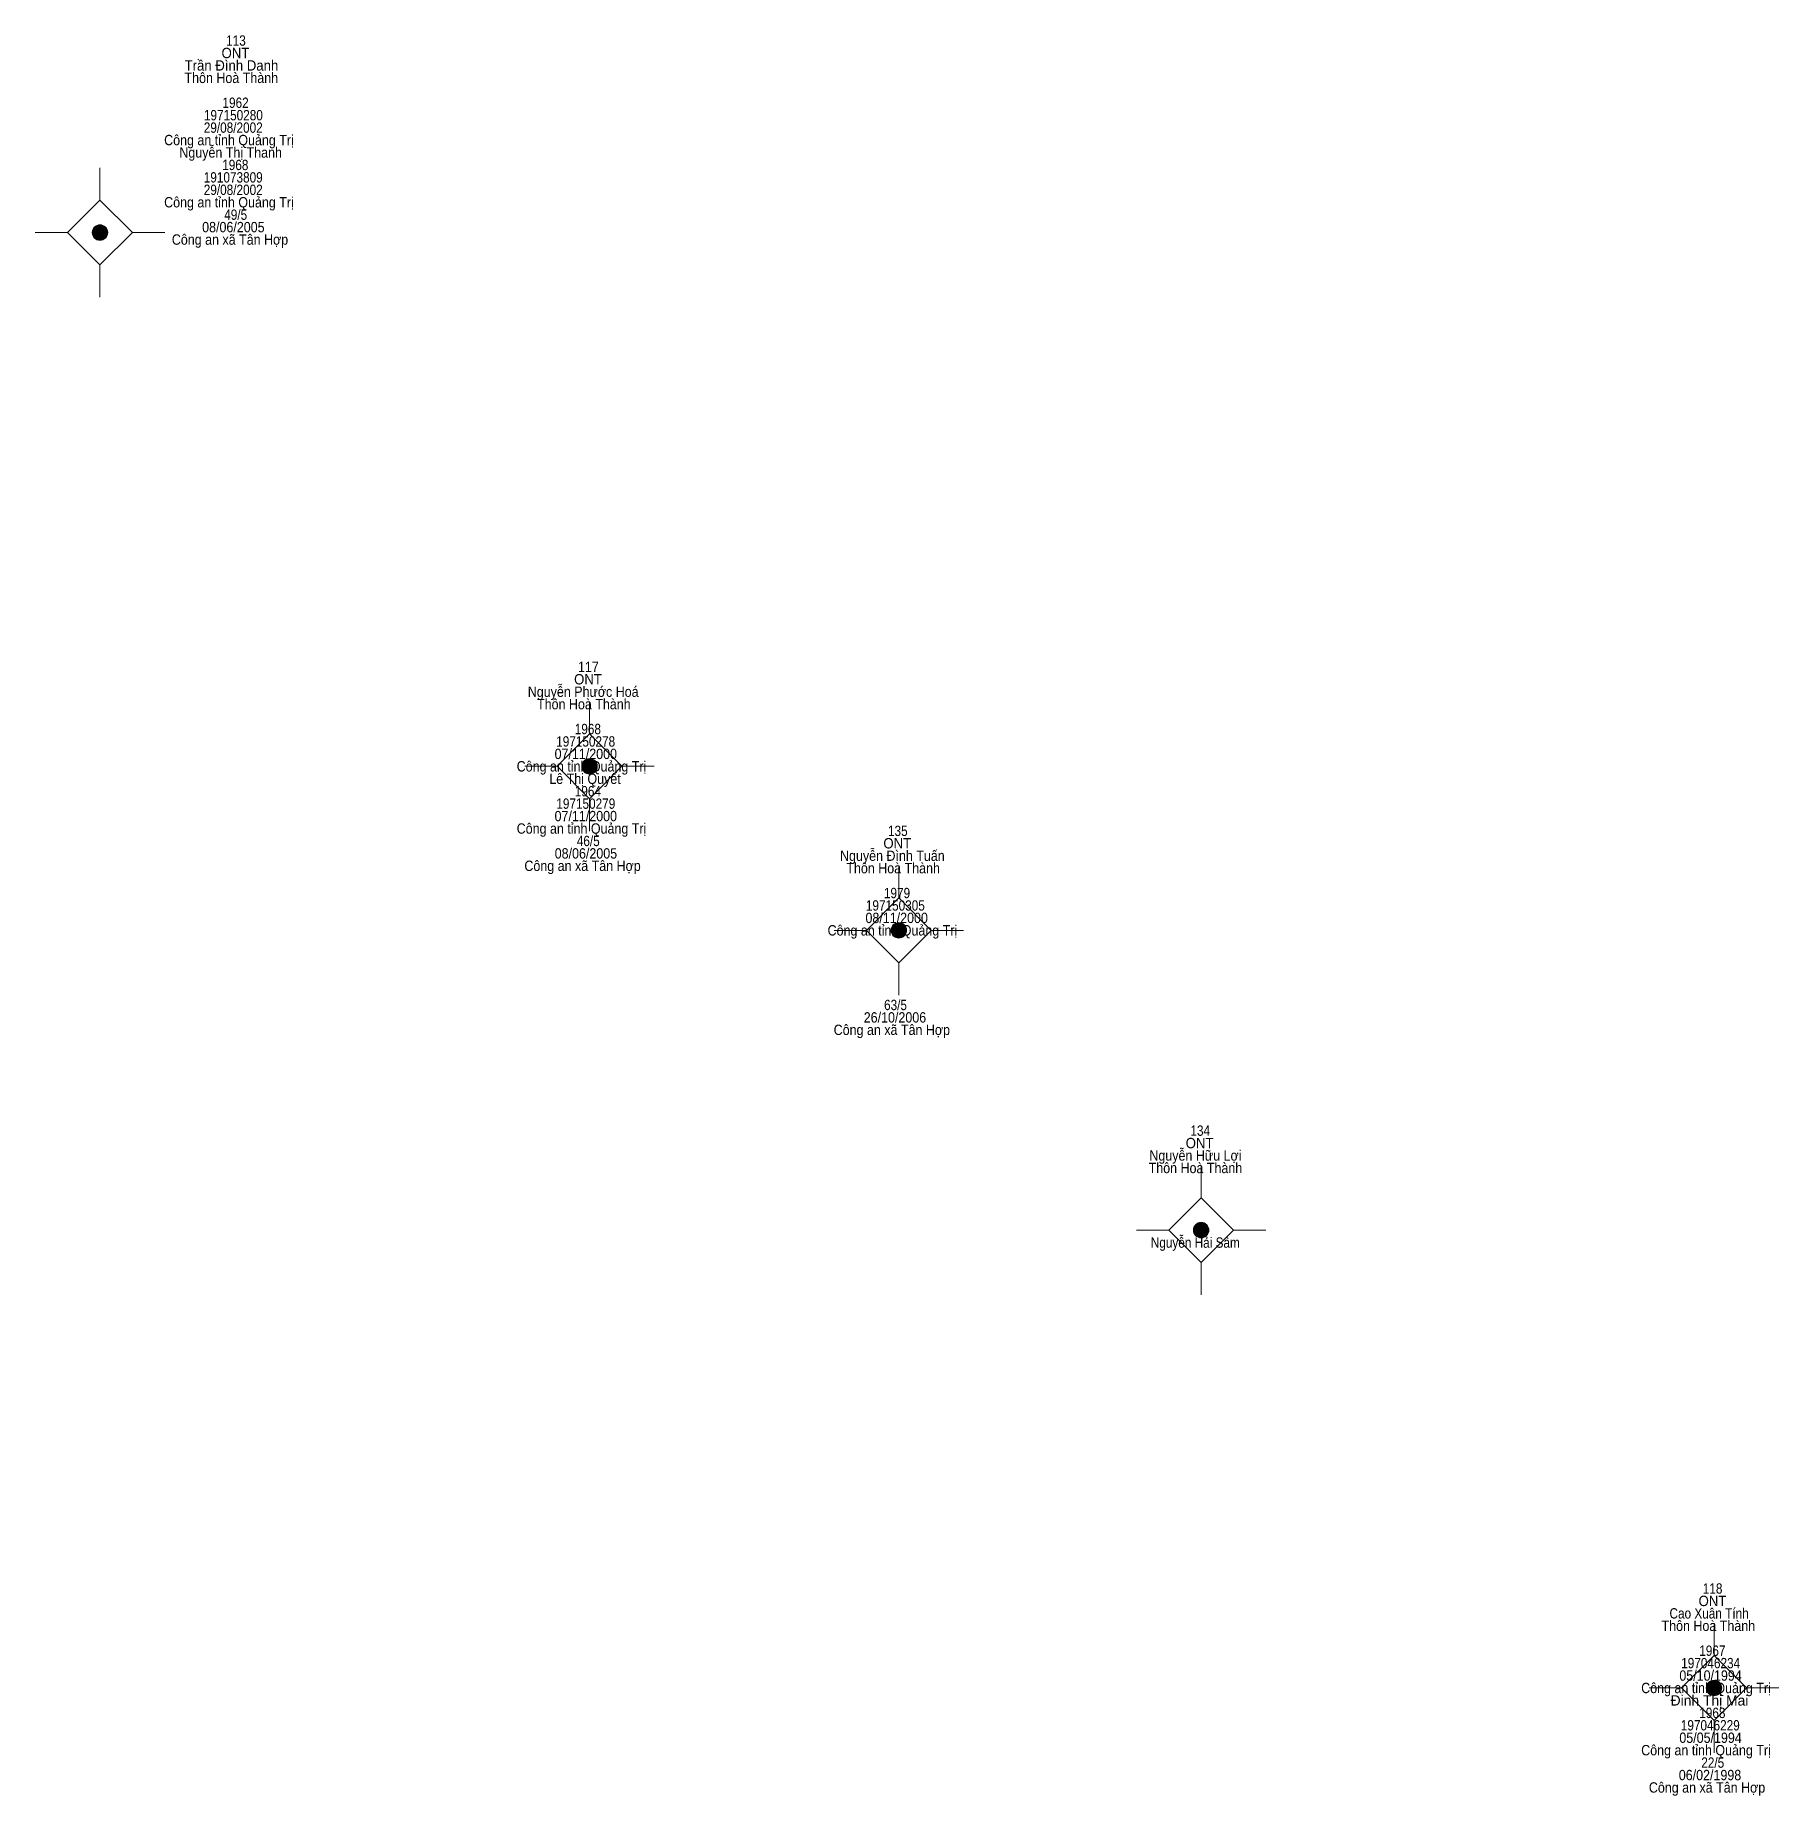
# Model space of a CAD drawing. Header units: metres. Extents: x 548344 to 551009, y 1840956 to 1844853.
# Drawn here: x 550483.5 to 550550.8, y 1841535.4 to 1841603.3 of the extents above; entities that cross this region are included whole.
import ezdxf
from ezdxf.enums import TextEntityAlignment as Align

# ---------------------------------------------------------------- set-up
doc = ezdxf.new("R2010")
doc.units = ezdxf.units.M
doc.header["$LTSCALE"] = 0.16
doc.layers.add('11', color=7, linetype='Continuous', lineweight=13)
doc.layers.add('15', color=7, linetype='Continuous')

msp = doc.modelspace()

# ---------------------------------------------------------------- texts
at = {"layer": '15'}
for s, width, p in [('113', 0.85, (550491.28, 1841602.94)), ('ONT', 0.95, (550491.26, 1841602.46)), ('Trần Đình Danh', 0.95, (550491.105, 1841601.98)), ('Thôn Hoà Thành', 0.9, (550491.1, 1841601.5)), ('1962', 0.85, (550491.265, 1841600.54)), ('29/08/2002', 0.85, (550491.175, 1841599.58)), ('197150280', 0.85, (550491.18, 1841600.06)), ('Công an tỉnh Quảng Trị', 0.9, (550491.01, 1841599.1)), ('Nguyễn Thị Thanh', 0.9, (550491.075, 1841598.62)), ('1968', 0.85, (550491.255, 1841598.14)), ('191073809', 0.85, (550491.175, 1841597.66)), ('29/08/2002', 0.85, (550491.175, 1841597.18)), ('Công an tỉnh Quảng Trị', 0.9, (550491.01, 1841596.7)), ('49/5', 0.85, (550491.27, 1841596.22)), ('08/06/2005', 0.9, (550491.18, 1841595.74)), ('Công an xã Tân Hợp', 0.9, (550491.05, 1841595.26)), ('117', 0.9, (550504.885, 1841578.77)), ('Nguyễn Phước Hoá', 0.9, (550504.685, 1841577.81)), ('ONT', 0.95, (550504.87, 1841578.29)), ('Thôn Hoà Thành', 0.9, (550504.71, 1841577.33)), ('197150278', 0.85, (550504.78, 1841575.89)), ('1968', 0.85, (550504.865, 1841576.37)), ('07/11/2000', 0.9, (550504.785, 1841575.41)), ('Công an tỉnh Quảng Trị', 0.9, (550504.62, 1841574.93)), ('Lê Thị Quyết', 0.9, (550504.755, 1841574.45)), ('1964', 0.85, (550504.865, 1841573.97)), ('07/11/2000', 0.9, (550504.785, 1841573.01)), ('197150279', 0.85, (550504.785, 1841573.49)), ('Công an tỉnh Quảng Trị', 0.9, (550504.62, 1841572.53)), ('135', 0.85, (550516.83, 1841572.44)), ('46/5', 0.85, (550504.88, 1841572.05)), ('ONT', 0.95, (550516.81, 1841571.96)), ('Công an xã Tân Hợp', 0.9, (550504.66, 1841571.09)), ('08/06/2005', 0.9, (550504.79, 1841571.57)), ('Nguyễn Đình Tuấn', 0.9, (550516.62, 1841571.48)), ('Thôn Hoà Thành', 0.9, (550516.65, 1841571)), ('1979', 0.85, (550516.8, 1841570.04)), (' 08/11/2000', 0.9, (550516.72, 1841569.08)), ('197150305', 0.85, (550516.735, 1841569.56)), (' Công an tỉnh Quảng Trị', 0.9, (550516.555, 1841568.6)), ('63/5 ', 0.85, (550516.805, 1841565.72)), ('26/10/2006', 0.9, (550516.72, 1841565.24)), ('Công an xã Tân Hợp', 0.9, (550516.6, 1841564.76)), ('134', 0.85, (550528.505, 1841560.87)), ('ONT', 0.95, (550528.48, 1841560.39)), ('Thôn Hoà Thành', 0.9, (550528.32, 1841559.43)), ('Nguyễn Hữu Lợi', 0.9, (550528.32, 1841559.91)), ('Nguyễn Hải Sâm', 0.85, (550528.315, 1841556.55)), ('118', 0.85, (550548.285, 1841543.2)), ('ONT', 0.95, (550548.28, 1841542.72)), ('Thôn Hoà Thành', 0.9, (550548.12, 1841541.76)), ('Cao Xuân Tính', 0.85, (550548.15, 1841542.24)), ('1967', 0.85, (550548.275, 1841540.8)), ('05/10/1994', 0.9, (550548.205, 1841539.84)), ('197046234', 0.85, (550548.21, 1841540.32)), ('Công an tỉnh Quảng Trị', 0.9, (550548.03, 1841539.36)), ('1968', 0.85, (550548.275, 1841538.4)), ('197046229', 0.85, (550548.195, 1841537.92)), ('Công an tỉnh Quảng Trị', 0.9, (550548.03, 1841536.96)), ('05/05/1994', 0.9, (550548.205, 1841537.44)), ('22/5', 0.85, (550548.29, 1841536.48)), ('06/02/1998', 0.9, (550548.185, 1841536)), ('Công an xã Tân Hợp', 0.9, (550548.07, 1841535.52))]:
    msp.add_text(s, height=0.4, dxfattribs=dict(at, width=width)).set_placement(p, align=Align.CENTER)
msp.add_text('Đinh Thị Mai', height=0.4, dxfattribs=at).set_placement((550548.165, 1841538.88), align=Align.CENTER)

# ---------------------------------------------------------------- hatches: boundary and pattern name
at = {"layer": '11'}
for points in [[(550486.3295, 1841595.73, 1), (550485.7295, 1841595.73, 1)], [(550505.2295, 1841575.13, 1), (550504.6295, 1841575.13, 1)], [(550517.1695, 1841568.8, 1), (550516.5695, 1841568.8, 1)], [(550528.8395, 1841557.23, 1), (550528.2395, 1841557.23, 1)], [(550548.6395, 1841539.56, 1), (550548.0395, 1841539.56, 1)]]:
    msp.add_hatch(color=256, dxfattribs=at).paths.add_polyline_path(points)

# ---------------------------------------------------------------- linework, layer by layer
for p, q in [((550486.03, 1841598.23), (550486.03, 1841596.98)), ((550484.78, 1841595.73), (550483.53, 1841595.73)), ((550488.53, 1841595.73), (550487.28, 1841595.73)), ((550486.03, 1841594.48), (550486.03, 1841593.23)), ((550504.93, 1841577.63), (550504.93, 1841576.38)), ((550503.68, 1841575.13), (550502.43, 1841575.13)), ((550507.43, 1841575.13), (550506.18, 1841575.13)), ((550504.93, 1841573.88), (550504.93, 1841572.63)), ((550516.87, 1841571.3), (550516.87, 1841570.05)), ((550515.62, 1841568.8), (550514.37, 1841568.8)), ((550519.37, 1841568.8), (550518.12, 1841568.8)), ((550516.87, 1841567.55), (550516.87, 1841566.3)), ((550528.54, 1841559.73), (550528.54, 1841558.48)), ((550527.29, 1841557.23), (550526.04, 1841557.23)), ((550531.04, 1841557.23), (550529.79, 1841557.23)), ((550528.54, 1841555.98), (550528.54, 1841554.73)), ((550548.34, 1841542.06), (550548.34, 1841540.81)), ((550547.09, 1841539.56), (550545.84, 1841539.56)), ((550550.84, 1841539.56), (550549.59, 1841539.56)), ((550548.34, 1841538.31), (550548.34, 1841537.06))]:
    msp.add_line(p, q, dxfattribs=at)
for points in [[(550486.03, 1841596.98), (550484.78, 1841595.73), (550486.03, 1841594.48), (550487.28, 1841595.73)], [(550504.93, 1841576.38), (550503.68, 1841575.13), (550504.93, 1841573.88), (550506.18, 1841575.13)], [(550516.87, 1841570.05), (550515.62, 1841568.8), (550516.87, 1841567.55), (550518.12, 1841568.8)], [(550528.54, 1841558.48), (550527.29, 1841557.23), (550528.54, 1841555.98), (550529.79, 1841557.23)], [(550548.34, 1841540.81), (550547.09, 1841539.56), (550548.34, 1841538.31), (550549.59, 1841539.56)]]:
    msp.add_lwpolyline(points, close=True, dxfattribs=at)
for centre in [(550486.0295, 1841595.73), (550504.9295, 1841575.13), (550516.8695, 1841568.8), (550528.5395, 1841557.23), (550548.3395, 1841539.56)]:
    msp.add_circle(centre, 0.3, dxfattribs=at)

msp.set_redraw_order([(e.dxf.handle, doc.entitydb.next_handle()) for e in msp.query("TEXT MTEXT ATTDEF DIMENSION ARC_DIMENSION")])  # texts and dimensions are drawn at this point

doc.saveas('drawing.dxf')
